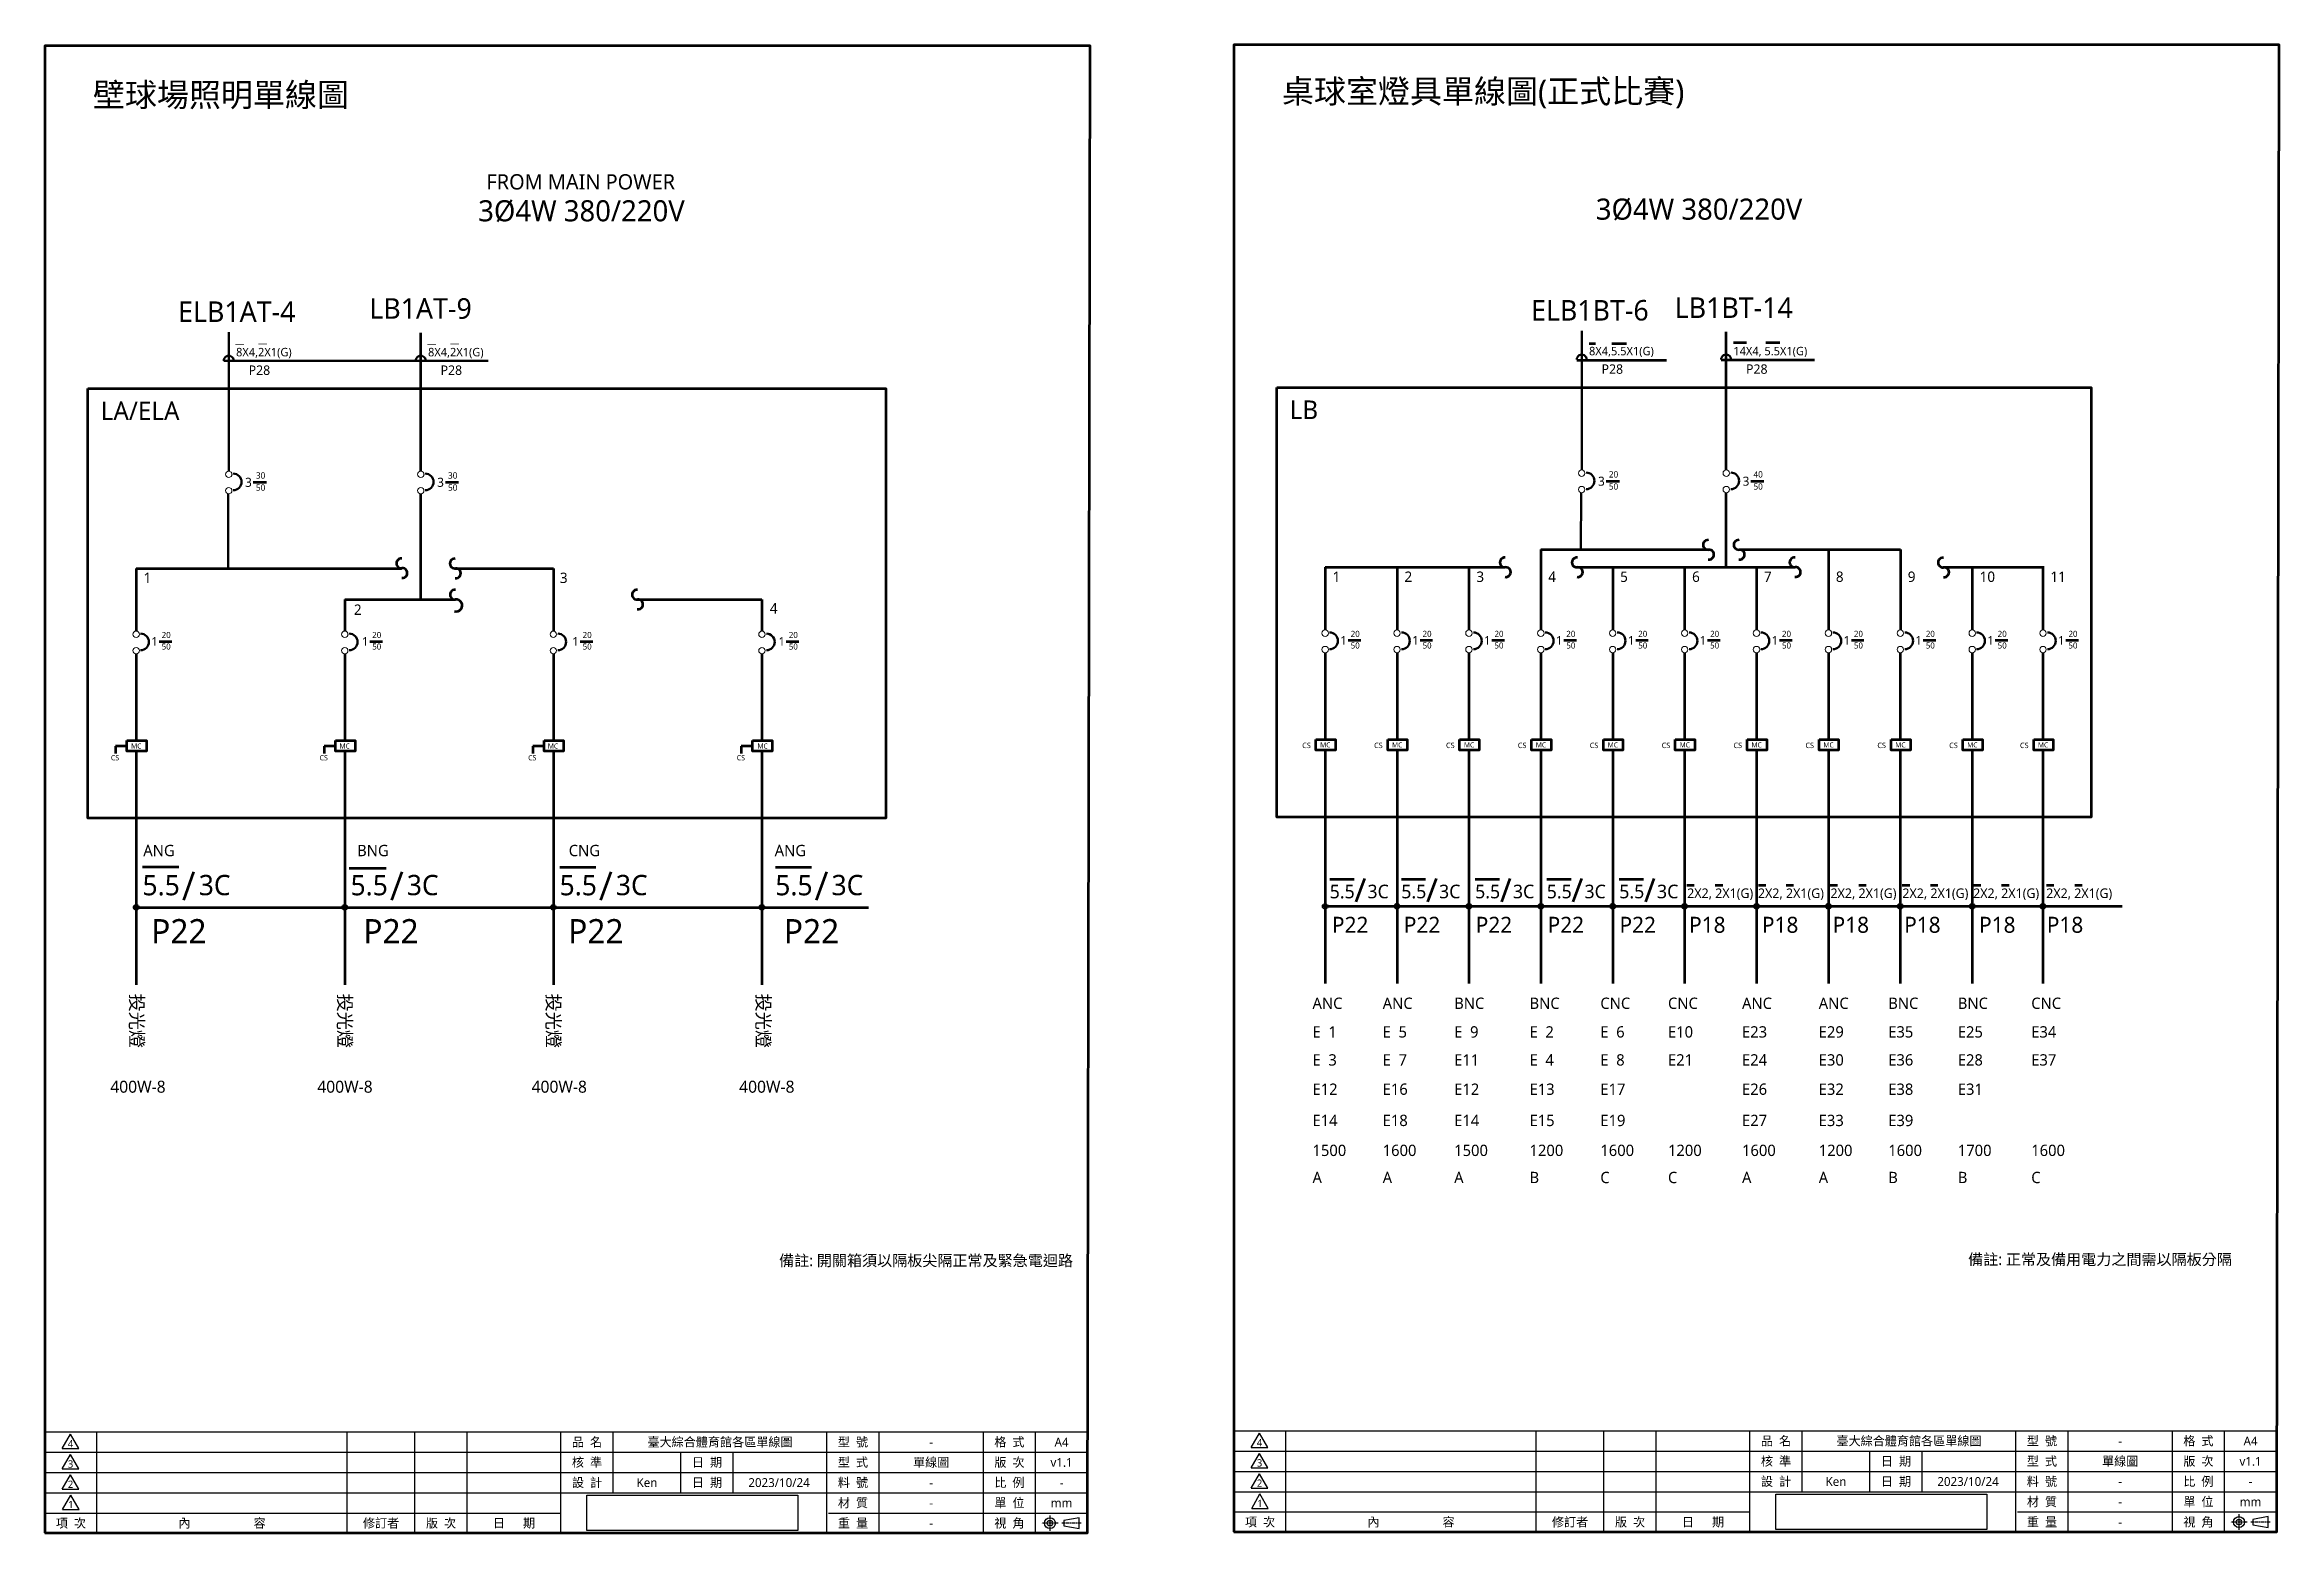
# Model space of a CAD drawing. Header units: millimetres. Extents: x 1426 to 1857, y 85 to 997.
# Drawn here: x 1427.3 to 1855.9, y 404.2 to 689.7 of the extents above; entities that cross this region are included whole.
import ezdxf
from ezdxf.enums import TextEntityAlignment as Align

# ---------------------------------------------------------------- set-up
doc = ezdxf.new("R2010")
doc.units = ezdxf.units.MM
doc.linetypes.add('CENTER2', pattern=[1.125, 0.75, -0.125, 0.125, -0.125])
doc.linetypes.add('SLD-實線', pattern=[0])
for name, color, linetype in [('PDF_文字', 251, 'Continuous'), ('小中心線', 2, 'CENTER2'), ('框+線+文字', 7, 'Continuous')]:
    doc.layers.add(name, color=color, linetype=linetype)
doc.layers.add('電力線示意', color=1, linetype='Continuous', lineweight=50)
doc.styles.add('PDF Arial', font='arial.ttf')
doc.styles.get("Standard").update_dxf_attribs({"font": ''})
doc.styles.get('Standard').set_extended_font_data('Microsoft JhengHei')
picture_1 = doc.add_image_def('image1.jpg', size_in_pixel=(2731, 456))

msp = doc.modelspace()

# ---------------------------------------------------------------- texts
for s, height, p in [('4', 1.4, (1432.3, 421.43)), ('品  名', 1.7, (1531.34, 421.74)), ('臺大綜合體育館各區單線圖', 1.7, (1556.84, 421.74)), ('型  號', 1.7, (1582.34, 421.74)), ('-', 1.7, (1597.34, 421.74)), ('格  式', 1.7, (1612.34, 421.74)), ('A4', 1.7, (1622.34, 421.74)), ('4', 1.4, (1660.31, 421.64)), ('品  名', 1.7, (1759.35, 421.95)), ('臺大綜合體育館各區單線圖', 1.7, (1784.85, 421.95)), ('型  號', 1.7, (1810.35, 421.95)), ('-', 1.7, (1825.35, 421.95)), ('格  式', 1.7, (1840.35, 421.95)), ('A4', 1.7, (1850.35, 421.95)), ('3', 1.4, (1432.3, 417.54)), ('核  準', 1.7, (1531.34, 417.85)), ('日  期', 1.7, (1554.34, 417.85)), ('型  式', 1.7, (1582.34, 417.85)), ('單線圖', 1.7, (1597.34, 417.85)), ('版  次', 1.7, (1612.34, 417.85)), ('3', 1.4, (1660.31, 417.75)), ('核  準', 1.7, (1759.35, 418.06)), ('日  期', 1.7, (1782.35, 418.06)), ('型  式', 1.7, (1810.35, 418.06)), ('單線圖', 1.7, (1825.35, 418.06)), ('版  次', 1.7, (1840.35, 418.06)), ('2', 1.4, (1432.3, 413.65)), ('設  計', 1.7, (1531.34, 413.97)), ('Ken', 1.7, (1542.84, 413.97)), ('日  期', 1.7, (1554.34, 413.97)), ('2023/10/24', 1.7, (1568.16, 413.97)), ('料  號', 1.7, (1582.34, 413.97)), ('-', 1.7, (1597.34, 413.97)), ('比  例', 1.7, (1612.34, 413.97)), ('-', 1.7, (1622.34, 413.97)), ('2', 1.4, (1660.31, 413.86)), ('設  計', 1.7, (1759.35, 414.18)), ('Ken', 1.7, (1770.85, 414.18)), ('日  期', 1.7, (1782.35, 414.18)), ('2023/10/24', 1.7, (1796.17, 414.18)), ('料  號', 1.7, (1810.35, 414.18)), ('-', 1.7, (1825.35, 414.18)), ('單  位', 1.7, (1840.35, 410.29)), ('比  例', 1.7, (1840.35, 414.18)), ('-', 1.7, (1850.35, 414.18)), ('項  次', 1.7, (1432.37, 406.19)), ('內                     容', 1.7, (1461.34, 406.19)), ('修訂者', 1.7, (1491.84, 406.19)), ('版  次', 1.7, (1503.34, 406.19)), ('日      期', 1.7, (1517.34, 406.19)), ('材  質', 1.7, (1582.34, 410.08)), ('重  量', 1.7, (1582.34, 406.19)), ('-', 1.7, (1597.34, 410.08)), ('視  角', 1.7, (1612.34, 406.19)), ('單  位', 1.7, (1612.34, 410.08)), ('mm', 1.7, (1622.34, 410.08)), ('項  次', 1.7, (1660.39, 406.4)), ('內                     容', 1.7, (1689.35, 406.4)), ('修訂者', 1.7, (1719.85, 406.4)), ('版  次', 1.7, (1731.35, 406.4)), ('日      期', 1.7, (1745.35, 406.4)), ('材  質', 1.7, (1810.35, 410.29)), ('重  量', 1.7, (1810.35, 406.4)), ('-', 1.7, (1825.35, 410.29)), ('視  角', 1.7, (1840.35, 406.4)), ('mm', 1.7, (1850.35, 410.29)), ('-', 1.7, (1597.34, 406.19)), ('-', 1.7, (1825.35, 406.4))]:
    msp.add_text(s, height=height).set_placement(p, align=Align.MIDDLE_CENTER)
at = {"color": 1}
for p in [(1622.34, 417.85), (1850.35, 418.06)]:
    msp.add_text('v1.1', height=1.7, dxfattribs=at).set_placement(p, align=Align.MIDDLE_CENTER)
at = {"color": 7}
for p in [(1432.37, 409.77), (1660.39, 409.98)]:
    msp.add_text('1', height=1.4, dxfattribs=at).set_placement(p, align=Align.MIDDLE_CENTER)
at = {"layer": 'PDF_文字', "color": 0, "attachment_point": 7, "style": 'PDF Arial'}
for s, insert, char_height in [('{\\fMicrosoft JhengHei|b0|i0|c136|p34;壁球場照明單線圖}', (1436.58, 677.33), 4.5), ('{\\fMicrosoft JhengHei|b0|i0|c136|p34;桌球室燈具單線圖(正式比賽)}', (1664.6, 677.54), 4.5), ('{\\fMicrosoft JhengHei|b0|i0|c136|p34;ELB1AT-4}', (1452.93, 636.56), 3.9327), ('{\\fMicrosoft JhengHei|b0|i0|c136|p34;LB1AT-9}', (1489.59, 637.12), 3.9327), ('{\\fMicrosoft JhengHei|b0|i0|c136|p34;ELB1BT-6}', (1712.38, 636.77), 3.9327), ('{\\fMicrosoft JhengHei|b0|i0|c136|p34;LB1BT-14}', (1739.93, 637.33), 3.9327)]:
    msp.add_mtext(s, dxfattribs=dict(at, insert=insert, char_height=char_height))
at = {"layer": '電力線示意', "color": 7, "lineweight": 211}
for s, height, p in [('FROM MAIN POWER', 2.9269, (1512.05, 661.96)), ('3%%C4W 380/220V', 4.0443, (1510.47, 655.85)), ('3%%C4W 380/220V', 4.0443, (1724.79, 656.17)), ('一', 1.28, (1463.82, 631.52)), ('一', 1.28, (1468.23, 631.61)), ('一', 1.28, (1500.63, 631.52)), ('一', 1.28, (1505.05, 631.61)), ('P28', 1.812, (1466.45, 626.4)), ('P28', 1.812, (1503.26, 626.4)), ('P28', 1.812, (1725.9, 626.61)), ('P28', 1.812, (1753.6, 626.61)), ('3', 1.73, (1465.77, 604.94)), ('30', 1.211, (1467.84, 606.51)), ('50', 1.211, (1467.84, 604.19)), ('3', 1.73, (1502.61, 604.94)), ('30', 1.211, (1504.68, 606.51)), ('50', 1.211, (1504.68, 604.19)), ('3', 1.73, (1725.22, 605.15)), ('20', 1.211, (1727.29, 606.72)), ('50', 1.211, (1727.29, 604.4)), ('3', 1.73, (1752.95, 605.15)), ('40', 1.211, (1755.02, 606.72)), ('50', 1.211, (1755.02, 604.4)), ('1', 1.99, (1446.3, 586.49)), ('3', 1.99, (1526.13, 586.49)), ('1', 1.99, (1674.32, 586.7)), ('2', 1.99, (1688.1, 586.7)), ('3', 1.99, (1701.89, 586.7)), ('4', 1.99, (1715.67, 586.7)), ('5', 1.99, (1729.46, 586.7)), ('6', 1.99, (1743.25, 586.7)), ('7', 1.99, (1757.03, 586.7)), ('8', 1.99, (1770.82, 586.7)), ('9', 1.99, (1784.61, 586.7)), ('10', 1.991, (1798.39, 586.7)), ('11', 1.991, (1811.96, 586.7)), ('2', 1.99, (1486.63, 580.38)), ('4', 1.99, (1566.39, 580.64)), ('1', 1.66, (1447.78, 574.45)), ('20', 1.16, (1449.77, 575.95)), ('50', 1.16, (1449.77, 573.73)), ('1', 1.66, (1488.17, 574.45)), ('20', 1.16, (1490.15, 575.95)), ('50', 1.16, (1490.15, 573.73)), ('1', 1.66, (1528.51, 574.45)), ('20', 1.16, (1530.5, 575.95)), ('50', 1.16, (1530.5, 573.73)), ('1', 1.66, (1568.05, 574.45)), ('20', 1.16, (1570.04, 575.95)), ('50', 1.16, (1570.04, 573.73)), ('1', 1.66, (1675.8, 574.66)), ('20', 1.16, (1677.79, 576.16)), ('50', 1.16, (1677.79, 573.93)), ('1', 1.66, (1689.58, 574.66)), ('20', 1.16, (1691.57, 576.16)), ('50', 1.16, (1691.57, 573.93)), ('1', 1.66, (1703.37, 574.66)), ('20', 1.16, (1705.36, 576.16)), ('50', 1.16, (1705.36, 573.93)), ('1', 1.66, (1717.15, 574.66)), ('20', 1.16, (1719.14, 576.16)), ('50', 1.16, (1719.14, 573.93)), ('1', 1.66, (1730.94, 574.66)), ('20', 1.16, (1732.93, 576.16)), ('50', 1.16, (1732.93, 573.93)), ('1', 1.66, (1744.73, 574.66)), ('20', 1.16, (1746.72, 576.16)), ('50', 1.16, (1746.72, 573.93)), ('1', 1.66, (1758.52, 574.66)), ('20', 1.16, (1760.5, 576.16)), ('50', 1.16, (1760.5, 573.93)), ('1', 1.66, (1772.3, 574.66)), ('20', 1.16, (1774.29, 576.16)), ('50', 1.16, (1774.29, 573.93)), ('1', 1.66, (1786.09, 574.66)), ('20', 1.16, (1788.08, 576.16)), ('50', 1.16, (1788.08, 573.93)), ('1', 1.66, (1799.88, 574.66)), ('20', 1.16, (1801.86, 576.16)), ('50', 1.16, (1801.86, 573.93)), ('1', 1.66, (1813.44, 574.66)), ('20', 1.16, (1815.43, 576.16)), ('50', 1.16, (1815.43, 573.93)), ('CS', 1.01, (1440.04, 552.48)), ('MC', 0.965, (1443.91, 554.75)), ('CS', 1.01, (1480.05, 552.48)), ('MC', 0.965, (1483.87, 554.75)), ('CS', 1.01, (1520.05, 552.48)), ('MC', 0.965, (1523.82, 554.75)), ('CS', 1.01, (1560.05, 552.48)), ('MC', 0.965, (1564.02, 554.75)), ('CS', 1.048, (1668.49, 554.83)), ('MC', 0.965, (1671.93, 554.96)), ('CS', 1.048, (1682.27, 554.83)), ('MC', 0.965, (1685.71, 554.96)), ('CS', 1.048, (1696.06, 554.83)), ('MC', 0.965, (1699.5, 554.96)), ('CS', 1.048, (1709.84, 554.83)), ('MC', 0.965, (1713.28, 554.96)), ('CS', 1.048, (1723.63, 554.83)), ('MC', 0.965, (1727.07, 554.96)), ('CS', 1.048, (1737.42, 554.83)), ('MC', 0.965, (1740.86, 554.96)), ('CS', 1.048, (1751.2, 554.83)), ('MC', 0.965, (1754.64, 554.96)), ('CS', 1.048, (1764.99, 554.83)), ('MC', 0.965, (1768.43, 554.96)), ('CS', 1.048, (1778.78, 554.83)), ('MC', 0.965, (1782.22, 554.96)), ('CS', 1.048, (1792.56, 554.83)), ('MC', 0.965, (1796.01, 554.96)), ('CS', 1.048, (1806.13, 554.83)), ('MC', 0.965, (1809.57, 554.96)), ('ANG', 2.172, (1446.24, 534.1)), ('BNG', 2.172, (1487.25, 534.1)), ('CNG', 2.172, (1527.83, 534.1)), ('ANG', 2.172, (1567.32, 534.1)), ('5.5', 3.888, (1446.09, 526.6)), ('3C', 3.888, (1456.88, 526.62)), ('5.5', 3.888, (1485.99, 526.6)), ('3C', 3.888, (1496.78, 526.62)), ('5.5', 3.888, (1526.08, 526.6)), ('3C', 3.888, (1536.87, 526.62)), ('5.5', 3.888, (1567.44, 526.6)), ('3C', 3.888, (1578.23, 526.62)), ('5.5', 2.608, (1673.76, 526.02)), ('3C', 2.608, (1681, 526.03)), ('5.5', 2.608, (1687.49, 526.02)), ('3C', 2.608, (1694.73, 526.03)), ('5.5', 2.608, (1701.65, 526.02)), ('3C', 2.608, (1708.89, 526.03)), ('5.5', 2.608, (1715.38, 526.02)), ('3C', 2.608, (1722.62, 526.03)), ('5.5', 2.608, (1729.29, 526.02)), ('3C', 2.608, (1736.53, 526.03)), ('P22', 4.654, (1447.77, 517.38)), ('P22', 4.654, (1488.45, 517.38)), ('P22', 4.654, (1527.73, 517.38)), ('P22', 4.654, (1569.09, 517.38)), ('P22', 3.069, (1674.19, 519.41)), ('P22', 3.069, (1687.97, 519.41)), ('P22', 3.069, (1701.76, 519.41)), ('P22', 3.069, (1715.55, 519.41)), ('P22', 3.069, (1729.33, 519.41)), ('P18', 3.069, (1742.68, 519.41)), ('P18', 3.069, (1756.65, 519.41)), ('P18', 3.069, (1770.2, 519.41)), ('P18', 3.069, (1783.92, 519.41)), ('P18', 3.069, (1798.29, 519.41)), ('P18', 3.069, (1811.28, 519.41)), ('ANC', 2.172, (1670.46, 504.81)), ('ANC', 2.172, (1683.92, 504.81)), ('BNC', 2.172, (1697.63, 504.81)), ('BNC', 2.172, (1712.08, 504.81)), ('CNC', 2.172, (1725.66, 504.81)), ('CNC', 2.172, (1738.63, 504.81)), ('ANC', 2.172, (1752.83, 504.81)), ('ANC', 2.172, (1767.54, 504.81)), ('BNC', 2.172, (1780.87, 504.81)), ('BNC', 2.172, (1794.21, 504.81)), ('CNC', 2.172, (1808.29, 504.81)), ('E  1', 2.172, (1670.46, 499.32)), ('E  5', 2.172, (1683.92, 499.32)), ('E  9', 2.172, (1697.63, 499.32)), ('E  2', 2.172, (1712.08, 499.32)), ('E  6', 2.172, (1725.66, 499.32)), ('E10', 2.172, (1738.63, 499.32)), ('E23', 2.172, (1752.83, 499.32)), ('E29', 2.172, (1767.54, 499.32)), ('E35', 2.172, (1780.87, 499.32)), ('E25', 2.172, (1794.21, 499.32)), ('E34', 2.172, (1808.29, 499.32)), ('E  3', 2.172, (1670.46, 493.95)), ('E  7', 2.172, (1683.92, 493.95)), ('E11', 2.172, (1697.63, 493.95)), ('E  4', 2.172, (1712.08, 493.95)), ('E  8', 2.172, (1725.66, 493.95)), ('E21', 2.172, (1738.63, 493.95)), ('E24', 2.172, (1752.83, 493.95)), ('E30', 2.172, (1767.54, 493.95)), ('E36', 2.172, (1780.87, 493.95)), ('E28', 2.172, (1794.21, 493.95)), ('E37', 2.172, (1808.29, 493.95)), ('400W-8', 2.303, (1439.91, 488.74)), ('400W-8', 2.303, (1479.61, 488.74)), ('400W-8', 2.303, (1520.7, 488.74)), ('400W-8', 2.303, (1560.51, 488.74)), ('E12', 2.172, (1670.46, 488.33)), ('E16', 2.172, (1683.92, 488.33)), ('E12', 2.172, (1697.63, 488.33)), ('E13', 2.172, (1712.08, 488.33)), ('E17', 2.172, (1725.66, 488.33)), ('E26', 2.172, (1752.83, 488.33)), ('E32', 2.172, (1767.54, 488.33)), ('E38', 2.172, (1780.87, 488.33)), ('E31', 2.172, (1794.21, 488.33)), ('E14', 2.172, (1670.46, 482.34)), ('E18', 2.172, (1683.92, 482.34)), ('E14', 2.172, (1697.63, 482.34)), ('E15', 2.172, (1712.08, 482.34)), ('E19', 2.172, (1725.66, 482.34)), ('E27', 2.172, (1752.83, 482.34)), ('E33', 2.172, (1767.54, 482.34)), ('E39', 2.172, (1780.87, 482.34)), ('1500', 2.172, (1670.46, 476.6)), ('1600', 2.172, (1683.92, 476.6)), ('1500', 2.172, (1697.63, 476.6)), ('1200', 2.172, (1712.08, 476.6)), ('1600', 2.172, (1725.66, 476.6)), ('1200', 2.172, (1738.63, 476.6)), ('1600', 2.172, (1752.83, 476.6)), ('1200', 2.172, (1767.54, 476.6)), ('1600', 2.172, (1780.87, 476.6)), ('1700', 2.172, (1794.21, 476.6)), ('1600', 2.172, (1808.29, 476.6)), ('A', 2.17, (1670.46, 471.4)), ('A', 2.17, (1683.92, 471.4)), ('A', 2.17, (1697.63, 471.4)), ('B', 2.17, (1712.08, 471.4)), ('C', 2.17, (1725.66, 471.4)), ('C', 2.17, (1738.63, 471.4)), ('A', 2.17, (1752.83, 471.4)), ('A', 2.17, (1767.54, 471.4)), ('B', 2.17, (1780.87, 471.4)), ('B', 2.17, (1794.21, 471.4)), ('C', 2.17, (1808.29, 471.4)), ('備註: 開關箱須以隔板尖隔正常及緊急電迴路', 2.1182, (1568.17, 455.5)), ('備註: 正常及備用電力之間需以隔板分隔', 2.1182, (1796.19, 455.71))]:
    msp.add_text(s, height=height, dxfattribs=at).set_placement(p)
at = {"layer": '電力線示意', "color": 7, "lineweight": 50}
for s, height, p in [('8X4,2X1(G)', 1.618, (1464.04, 629.96)), ('8X4,2X1(G)', 1.618, (1500.85, 629.96)), ('8X4,5.5X1(G)', 1.6183, (1723.49, 630.16)), ('14X4, 5.5X1(G)', 1.6183, (1751.16, 630.16)), ('2X2, 2X1(G)', 1.8282, (1742.31, 526.08)), ('2X2, 2X1(G)', 1.8282, (1755.88, 526.08)), ('2X2, 2X1(G)', 1.8282, (1769.79, 526.08)), ('2X2, 2X1(G)', 1.8282, (1783.58, 526.08)), ('2X2, 2X1(G)', 1.8282, (1797.15, 526.08)), ('2X2, 2X1(G)', 1.8282, (1811.16, 526.08))]:
    msp.add_text(s, height=height, dxfattribs=at).set_placement(p)
at = {"layer": '電力線示意', "color": 40, "lineweight": 211}
for s, p in [('LB', (1666.09, 617.93)), ('LA/ELA', (1438.08, 617.72))]:
    msp.add_text(s, height=3.565, dxfattribs=at).set_placement(p)
at = {"layer": '電力線示意', "color": 7, "lineweight": 211}
for p in [(1443.73, 507.75), (1483.62, 507.75), (1523.62, 507.75), (1563.86, 507.75)]:
    msp.add_text('投光燈', height=2.549, rotation=270, dxfattribs=at).set_placement(p)

# ---------------------------------------------------------------- hatches: boundary and pattern name
at = {"layer": '電力線示意', "lineweight": 211}
h = msp.add_hatch(color=7, dxfattribs=at)
h.dxf.hatch_style = 1
h.paths.add_polyline_path([(1445.29, 524.29, 1), (1444.47, 524.29, 1)])
h = msp.add_hatch(color=7, dxfattribs=at)
h.dxf.hatch_style = 1
h.paths.add_polyline_path([(1485.29, 524.29, 1), (1484.47, 524.29, 1)])
h = msp.add_hatch(color=7, dxfattribs=at)
h.dxf.hatch_style = 1
h.paths.add_polyline_path([(1525.29, 524.29, 1), (1524.47, 524.29, 1)])
h = msp.add_hatch(color=7, dxfattribs=at)
h.dxf.hatch_style = 1
h.paths.add_polyline_path([(1565.29, 524.29, 1), (1564.47, 524.29, 1)])
h = msp.add_hatch(color=7, dxfattribs=at)
h.dxf.hatch_style = 1
h.paths.add_polyline_path([(1673.3, 524.5, 1), (1672.48, 524.5, 1)])
h = msp.add_hatch(color=7, dxfattribs=at)
h.dxf.hatch_style = 1
h.paths.add_polyline_path([(1687.08, 524.5, 1), (1686.26, 524.5, 1)])
h = msp.add_hatch(color=7, dxfattribs=at)
h.dxf.hatch_style = 1
h.paths.add_polyline_path([(1700.87, 524.5, 1), (1700.05, 524.5, 1)])
h = msp.add_hatch(color=7, dxfattribs=at)
h.dxf.hatch_style = 1
h.paths.add_polyline_path([(1714.67, 524.5, 1), (1713.85, 524.5, 1)])
h = msp.add_hatch(color=7, dxfattribs=at)
h.dxf.hatch_style = 1
h.paths.add_polyline_path([(1728.44, 524.5, 1), (1727.63, 524.5, 1)])
h = msp.add_hatch(color=7, dxfattribs=at)
h.dxf.hatch_style = 1
h.paths.add_polyline_path([(1742.23, 524.5, 1), (1741.41, 524.5, 1)])
h = msp.add_hatch(color=7, dxfattribs=at)
h.dxf.hatch_style = 1
h.paths.add_polyline_path([(1756.02, 524.5, 1), (1755.2, 524.5, 1)])
h = msp.add_hatch(color=7, dxfattribs=at)
h.dxf.hatch_style = 1
h.paths.add_polyline_path([(1769.81, 524.5, 1), (1768.99, 524.5, 1)])
h = msp.add_hatch(color=7, dxfattribs=at)
h.dxf.hatch_style = 1
h.paths.add_polyline_path([(1783.59, 524.5, 1), (1782.77, 524.5, 1)])
h = msp.add_hatch(color=7, dxfattribs=at)
h.dxf.hatch_style = 1
h.paths.add_polyline_path([(1797.38, 524.5, 1), (1796.56, 524.5, 1)])
h = msp.add_hatch(color=7, dxfattribs=at)
h.dxf.hatch_style = 1
h.paths.add_polyline_path([(1810.95, 524.5, 1), (1810.13, 524.5, 1)])

# ---------------------------------------------------------------- linework, layer by layer
at = {"lineweight": 30}
for p, q in [((1427.34, 404.25), (1427.34, 423.69)), ((1427.34, 423.69), (1627.34, 423.69)), ((1427.34, 404.25), (1427.34, 423.69)), ((1427.34, 404.25), (1427.34, 423.69)), ((1437.34, 404.25), (1437.34, 423.69)), ((1437.34, 404.25), (1437.34, 423.69)), ((1437.34, 404.25), (1437.34, 423.69)), ((1437.34, 404.25), (1437.34, 423.69)), ((1485.34, 404.25), (1485.34, 423.69)), ((1498.34, 404.25), (1498.34, 423.69)), ((1508.34, 404.25), (1508.34, 423.69)), ((1526.34, 404.25), (1526.34, 423.69)), ((1526.34, 404.25), (1526.34, 423.69)), ((1526.34, 404.25), (1526.34, 423.69)), ((1526.34, 404.25), (1526.34, 423.69)), ((1536.34, 412.02), (1536.34, 423.69)), ((1577.34, 404.25), (1577.34, 423.69)), ((1587.34, 404.25), (1587.34, 423.69)), ((1587.34, 404.25), (1587.34, 423.69)), ((1587.34, 404.25), (1587.34, 423.69)), ((1607.34, 404.25), (1607.34, 423.69)), ((1617.34, 404.25), (1617.34, 423.69)), ((1617.34, 404.25), (1617.34, 423.69)), ((1617.34, 404.25), (1617.34, 423.69)), ((1617.34, 404.25), (1617.34, 423.69)), ((1655.35, 404.46), (1655.35, 423.9)), ((1655.35, 423.9), (1855.35, 423.9)), ((1655.35, 404.46), (1655.35, 423.9)), ((1655.35, 404.46), (1655.35, 423.9)), ((1655.35, 420.01), (1855.35, 420.01)), ((1665.35, 404.46), (1665.35, 423.9)), ((1665.35, 404.46), (1665.35, 423.9)), ((1665.35, 404.46), (1665.35, 423.9)), ((1665.35, 404.46), (1665.35, 423.9)), ((1713.35, 404.46), (1713.35, 423.9)), ((1726.35, 404.46), (1726.35, 423.9)), ((1736.35, 404.46), (1736.35, 423.9)), ((1754.35, 404.46), (1754.35, 423.9)), ((1754.35, 404.46), (1754.35, 423.9)), ((1754.35, 404.46), (1754.35, 423.9)), ((1754.35, 404.46), (1754.35, 423.9)), ((1764.35, 412.23), (1764.35, 423.9)), ((1777.35, 412.23), (1777.35, 420.01)), ((1787.35, 412.23), (1787.35, 420.01)), ((1805.35, 404.46), (1805.35, 423.9)), ((1815.35, 404.46), (1815.35, 423.9)), ((1815.35, 404.46), (1815.35, 423.9)), ((1815.35, 404.46), (1815.35, 423.9)), ((1835.35, 404.46), (1835.35, 423.9)), ((1845.35, 404.46), (1845.35, 423.9)), ((1845.35, 404.46), (1845.35, 423.9)), ((1845.35, 404.46), (1845.35, 423.9)), ((1845.35, 404.46), (1845.35, 423.9)), ((1427.34, 419.8), (1627.34, 419.8)), ((1427.34, 415.91), (1627.34, 415.91)), ((1549.34, 412.02), (1549.34, 419.8)), ((1559.34, 412.02), (1559.34, 419.8)), ((1655.35, 416.12), (1855.35, 416.12)), ((1427.41, 412.02), (1572.35, 412.02)), ((1572.35, 412.02), (1627.34, 412.02)), ((1655.43, 412.23), (1800.36, 412.23)), ((1800.36, 412.23), (1855.35, 412.23)), ((1427.41, 408.13), (1526.34, 408.13)), ((1577.62, 408.13), (1627.34, 408.13)), ((1655.43, 408.34), (1754.35, 408.34)), ((1805.63, 408.34), (1855.35, 408.34))]:
    msp.add_line(p, q, dxfattribs=at)
at = {"lineweight": -3}
for p, q in [((1430.71, 420.49), (1432.3, 423.24)), ((1430.71, 420.49), (1433.89, 420.49)), ((1433.89, 420.49), (1432.3, 423.24)), ((1658.72, 420.7), (1660.31, 423.45)), ((1658.72, 420.7), (1661.9, 420.7)), ((1661.9, 420.7), (1660.31, 423.45)), ((1430.71, 416.6), (1432.3, 419.35)), ((1430.71, 416.6), (1433.89, 416.6)), ((1433.89, 416.6), (1432.3, 419.35)), ((1658.72, 416.81), (1660.31, 419.56)), ((1658.72, 416.81), (1661.9, 416.81)), ((1658.72, 412.92), (1660.31, 415.68)), ((1661.9, 416.81), (1660.31, 419.56)), ((1661.9, 412.92), (1660.31, 415.68)), ((1430.71, 412.71), (1432.3, 415.47)), ((1430.71, 412.71), (1433.89, 412.71)), ((1433.89, 412.71), (1432.3, 415.47)), ((1658.72, 412.92), (1661.9, 412.92))]:
    msp.add_line(p, q, dxfattribs=at)
at = {"color": 7, "lineweight": -3}
for p, q in [((1430.78, 408.82), (1432.37, 411.58)), ((1433.96, 408.82), (1432.37, 411.58)), ((1658.8, 409.03), (1660.39, 411.79)), ((1661.98, 409.03), (1660.39, 411.79)), ((1430.78, 408.82), (1433.96, 408.82)), ((1658.8, 409.03), (1661.98, 409.03))]:
    msp.add_line(p, q, dxfattribs=at)
at = {"color": 7, "linetype": 'SLD-實線', "lineweight": 0}
for centre in [(1462.63, 607.34), (1462.63, 604.2), (1499.46, 607.34), (1499.46, 604.2), (1722.07, 607.55), (1722.07, 604.41), (1749.81, 607.55), (1749.81, 604.41), (1444.88, 576.66), (1484.88, 576.66), (1524.88, 576.66), (1564.88, 576.66), (1672.89, 576.87), (1672.89, 573.73), (1686.67, 576.87), (1686.67, 573.73), (1700.46, 576.87), (1700.46, 573.73), (1714.25, 576.87), (1714.25, 573.73), (1728.03, 576.87), (1728.03, 573.73), (1741.82, 576.87), (1741.82, 573.73), (1755.61, 576.87), (1755.61, 573.73), (1769.4, 576.87), (1769.4, 573.73), (1783.18, 576.87), (1783.18, 573.73), (1796.97, 576.87), (1796.97, 573.73), (1810.54, 576.87), (1810.54, 573.73), (1444.88, 573.52), (1484.88, 573.52), (1524.88, 573.52), (1564.88, 573.52)]:
    msp.add_circle(centre, 0.613, dxfattribs=at)
at = {"layer": '小中心線', "color": 1}
for points in [[(1620.11, 407.69), (1620.11, 404.69)], [(1848.13, 407.9), (1848.13, 404.9)], [(1621.68, 406.19), (1618.54, 406.19)], [(1626.13, 406.19), (1622.4, 406.19)], [(1849.7, 406.4), (1846.56, 406.4)], [(1854.14, 406.4), (1850.41, 406.4)]]:
    msp.add_lwpolyline(points, dxfattribs=at)
at = {"layer": '框+線+文字', "color": 5}
for points in [[(1622.79, 405.67), (1625.74, 405.14), (1625.74, 407.24), (1622.79, 406.71)], [(1850.81, 405.88), (1853.75, 405.35), (1853.75, 407.45), (1850.81, 406.92)]]:
    msp.add_lwpolyline(points, close=True, dxfattribs=at)
for centre, radius in [((1620.11, 406.19), 1.05), ((1848.13, 406.4), 1.05), ((1620.11, 406.19), 0.523), ((1848.13, 406.4), 0.523)]:
    msp.add_circle(centre, radius, dxfattribs=at)
at = {"layer": '電力線示意', "color": 9, "lineweight": 50}
for p, q in [((1462.65, 634.61), (1462.63, 607.95)), ((1722.1, 634.82), (1722.08, 608.16)), ((1462.52, 603.59), (1462.5, 589.29)), ((1721.97, 603.8), (1721.95, 592.89))]:
    msp.add_line(p, q, dxfattribs=at)
at = {"layer": '電力線示意', "color": 7, "lineweight": 211}
for p, q in [((1499.45, 607.95), (1499.45, 634.46)), ((1749.79, 608.16), (1749.79, 634.67)), ((1723.54, 632.41), (1724.71, 632.41)), ((1727.89, 632.42), (1730.65, 632.42)), ((1751.2, 632.62), (1753.68, 632.62)), ((1757.37, 632.6), (1760.08, 632.6)), ((1721.13, 629.22), (1738.33, 629.22)), ((1748.83, 629.29), (1766.76, 629.29)), ((1467.33, 605.83), (1469.86, 605.83)), ((1504.17, 605.83), (1506.7, 605.83)), ((1726.78, 606.04), (1729.31, 606.04)), ((1754.51, 606.04), (1757.04, 606.04)), ((1499.45, 583.32), (1499.45, 603.59)), ((1749.79, 589.5), (1749.79, 603.79)), ((1714.25, 592.89), (1714.25, 577.48)), ((1714.25, 592.89), (1746.4, 592.89)), ((1752.36, 592.89), (1783.19, 592.89)), ((1769.4, 592.89), (1769.4, 577.48)), ((1783.19, 592.89), (1783.19, 577.48)), ((1444.88, 589.29), (1444.88, 577.27)), ((1444.88, 589.29), (1484.88, 589.29)), ((1444.88, 589.29), (1444.88, 577.27)), ((1444.88, 589.29), (1444.88, 577.27)), ((1444.88, 589.29), (1444.88, 577.27)), ((1484.88, 589.29), (1495.78, 589.29)), ((1505.94, 589.29), (1524.88, 589.29)), ((1524.88, 589.29), (1524.88, 577.27)), ((1672.89, 589.5), (1672.89, 577.48)), ((1672.89, 589.5), (1707.43, 589.5)), ((1672.89, 589.5), (1672.89, 577.48)), ((1672.89, 589.5), (1672.89, 577.48)), ((1672.89, 589.5), (1672.89, 577.48)), ((1686.68, 589.5), (1686.68, 577.48)), ((1686.68, 589.5), (1686.68, 577.48)), ((1686.68, 589.5), (1686.68, 577.48)), ((1686.68, 589.5), (1686.68, 577.48)), ((1700.46, 589.5), (1700.46, 577.48)), ((1700.46, 589.5), (1700.46, 577.48)), ((1700.46, 589.5), (1700.46, 577.48)), ((1700.46, 589.5), (1700.46, 577.48)), ((1714.25, 589.5), (1714.25, 577.48)), ((1714.25, 589.5), (1714.25, 577.48)), ((1714.25, 589.5), (1714.25, 577.48)), ((1721.21, 589.5), (1762.98, 589.5)), ((1728.04, 589.5), (1728.04, 577.48)), ((1728.04, 589.5), (1728.04, 577.48)), ((1728.04, 589.5), (1728.04, 577.48)), ((1728.04, 589.5), (1728.04, 577.48)), ((1741.82, 589.5), (1741.82, 577.48)), ((1741.82, 589.5), (1741.82, 577.48)), ((1741.82, 589.5), (1741.82, 577.48)), ((1741.82, 589.5), (1741.82, 577.48)), ((1755.61, 589.5), (1755.61, 577.48)), ((1755.61, 589.5), (1755.61, 577.48)), ((1755.61, 589.5), (1755.61, 577.48)), ((1755.61, 589.5), (1755.61, 577.48)), ((1769.4, 589.5), (1769.4, 577.48)), ((1769.4, 589.5), (1769.4, 577.48)), ((1769.4, 589.5), (1769.4, 577.48)), ((1783.19, 589.5), (1783.19, 577.48)), ((1783.19, 589.5), (1783.19, 577.48)), ((1783.19, 589.5), (1783.19, 577.48)), ((1791.38, 589.5), (1810.76, 589.5)), ((1796.97, 589.5), (1796.97, 577.48)), ((1796.97, 589.5), (1796.97, 577.48)), ((1796.97, 589.5), (1796.97, 577.48)), ((1796.97, 589.5), (1796.97, 577.48)), ((1810.54, 589.5), (1810.54, 577.48)), ((1810.54, 589.5), (1810.54, 577.48)), ((1810.54, 589.5), (1810.54, 577.48)), ((1810.54, 589.5), (1810.54, 577.48)), ((1484.88, 583.32), (1484.88, 577.27)), ((1484.88, 583.32), (1484.88, 577.27)), ((1484.88, 583.32), (1505.94, 583.32)), ((1540.97, 583.32), (1564.88, 583.32)), ((1564.88, 583.32), (1564.88, 577.27)), ((1449.28, 575.3), (1451.7, 575.3)), ((1489.66, 575.3), (1492.09, 575.3)), ((1530, 575.3), (1532.43, 575.3)), ((1569.54, 575.3), (1571.97, 575.3)), ((1677.29, 575.51), (1679.72, 575.51)), ((1691.08, 575.51), (1693.5, 575.51)), ((1704.86, 575.51), (1707.29, 575.51)), ((1718.65, 575.51), (1721.07, 575.51)), ((1732.44, 575.51), (1734.86, 575.51)), ((1746.22, 575.51), (1748.65, 575.51)), ((1760.01, 575.51), (1762.43, 575.51)), ((1773.8, 575.51), (1776.22, 575.51)), ((1787.58, 575.51), (1790.01, 575.51)), ((1801.37, 575.51), (1803.79, 575.51)), ((1814.94, 575.51), (1817.36, 575.51)), ((1444.88, 572.9), (1444.88, 556.26)), ((1484.88, 572.9), (1484.88, 556.26)), ((1524.88, 572.9), (1524.88, 556.26)), ((1564.88, 572.9), (1564.88, 556.26)), ((1672.89, 573.11), (1672.89, 556.47)), ((1686.67, 573.11), (1686.67, 556.47)), ((1700.46, 573.11), (1700.46, 556.47)), ((1714.25, 573.11), (1714.25, 556.47)), ((1728.03, 573.11), (1728.03, 556.47)), ((1741.82, 573.11), (1741.82, 556.47)), ((1755.61, 573.11), (1755.61, 556.47)), ((1769.4, 573.11), (1769.4, 556.47)), ((1783.18, 573.11), (1783.18, 556.47)), ((1796.97, 573.11), (1796.97, 556.47)), ((1810.54, 573.11), (1810.54, 556.47)), ((1443.1, 555.17), (1440.91, 555.17)), ((1440.91, 555.17), (1440.91, 553.78)), ((1444.88, 554.21), (1444.88, 524.3)), ((1483.1, 555.17), (1480.92, 555.17)), ((1480.92, 555.17), (1480.92, 553.78)), ((1484.88, 554.21), (1484.88, 524.3)), ((1523.1, 555.17), (1520.92, 555.17)), ((1520.92, 555.17), (1520.92, 553.78)), ((1524.88, 554.21), (1524.88, 524.3)), ((1563.1, 555.17), (1560.92, 555.17)), ((1560.92, 555.17), (1560.92, 553.78)), ((1564.88, 554.21), (1564.88, 524.3)), ((1672.89, 554.42), (1672.89, 524.51)), ((1686.67, 554.42), (1686.67, 524.51)), ((1700.46, 554.42), (1700.46, 524.51)), ((1714.25, 554.42), (1714.25, 524.51)), ((1728.03, 554.42), (1728.03, 524.51)), ((1741.82, 554.42), (1741.82, 524.51)), ((1755.61, 554.42), (1755.61, 524.51)), ((1769.4, 554.42), (1769.4, 524.51)), ((1783.18, 554.42), (1783.18, 524.51)), ((1796.97, 554.42), (1796.97, 524.51)), ((1810.54, 554.42), (1810.54, 524.51)), ((1446.11, 532.09), (1453.05, 532.09)), ((1485.75, 531.83), (1492.85, 531.83)), ((1526.11, 532), (1533.04, 532)), ((1567.48, 532), (1574.4, 532)), ((1454, 525.69), (1455.95, 531.11)), ((1493.9, 525.69), (1495.86, 531.11)), ((1533.99, 525.69), (1535.94, 531.11)), ((1575.35, 525.69), (1577.3, 531.11)), ((1673.77, 529.7), (1678.43, 529.7)), ((1678.86, 525.37), (1680.47, 529.84)), ((1687.51, 529.7), (1692.16, 529.7)), ((1692.59, 525.37), (1694.21, 529.84)), ((1701.66, 529.7), (1706.32, 529.7)), ((1706.75, 525.37), (1708.36, 529.84)), ((1715.4, 529.7), (1720.05, 529.7)), ((1720.48, 525.37), (1722.1, 529.84)), ((1729.3, 529.7), (1733.96, 529.7)), ((1734.39, 525.37), (1736, 529.84)), ((1742.24, 528.56), (1743.66, 528.56)), ((1747.69, 528.56), (1749.12, 528.56)), ((1755.96, 528.56), (1757.38, 528.56)), ((1761.3, 528.56), (1762.72, 528.56)), ((1769.72, 528.56), (1771.15, 528.56)), ((1775.22, 528.56), (1776.64, 528.56)), ((1783.57, 528.56), (1785, 528.56)), ((1788.95, 528.56), (1790.38, 528.56)), ((1797.19, 528.56), (1798.62, 528.56)), ((1802.61, 528.56), (1804.03, 528.56)), ((1811.2, 528.56), (1812.62, 528.56)), ((1816.66, 528.56), (1818.08, 528.56)), ((1444.88, 524.29), (1585.29, 524.29)), ((1444.88, 523.9), (1444.88, 509.45)), ((1484.88, 523.9), (1484.88, 509.45)), ((1524.88, 523.9), (1524.88, 509.45)), ((1564.88, 523.9), (1564.88, 509.45)), ((1672.89, 524.11), (1672.89, 509.66)), ((1672.9, 524.51), (1825.73, 524.5)), ((1686.67, 524.11), (1686.67, 509.66)), ((1700.46, 524.11), (1700.46, 509.66)), ((1714.25, 524.11), (1714.25, 509.66)), ((1728.03, 524.11), (1728.03, 509.66)), ((1741.82, 524.11), (1741.82, 509.66)), ((1755.61, 524.11), (1755.61, 509.66)), ((1769.4, 524.11), (1769.4, 509.66)), ((1783.18, 524.11), (1783.18, 509.66)), ((1796.97, 524.11), (1796.97, 509.66)), ((1810.54, 524.11), (1810.54, 509.66))]:
    msp.add_line(p, q, dxfattribs=at)
at = {"layer": '電力線示意', "color": 7, "lineweight": 50}
for p, q in [((1461.68, 629.12), (1498.49, 629.12)), ((1498.49, 629.12), (1512.36, 629.12))]:
    msp.add_line(p, q, dxfattribs=at)
at = {"layer": '電力線示意', "color": 7, "lineweight": 211}
for points in [[(1427.34, 404.35), (1627.34, 404.35), (1627.85, 689.52), (1427.34, 689.52)], [(1655.35, 404.56), (1855.36, 404.56), (1855.86, 689.73), (1655.35, 689.73)], [(1443.1, 556.26), (1446.85, 556.26), (1446.85, 554.21), (1443.1, 554.21)], [(1483.1, 556.26), (1486.85, 556.26), (1486.85, 554.21), (1483.1, 554.21)], [(1523.1, 556.26), (1526.85, 556.26), (1526.85, 554.21), (1523.1, 554.21)], [(1563.1, 556.26), (1566.85, 556.26), (1566.85, 554.21), (1563.1, 554.21)], [(1671.11, 556.46), (1674.86, 556.46), (1674.86, 554.42), (1671.11, 554.42)], [(1684.89, 556.46), (1688.64, 556.46), (1688.64, 554.42), (1684.89, 554.42)], [(1698.68, 556.46), (1702.43, 556.46), (1702.43, 554.42), (1698.68, 554.42)], [(1712.47, 556.46), (1716.22, 556.46), (1716.22, 554.42), (1712.47, 554.42)], [(1726.25, 556.46), (1730, 556.46), (1730, 554.42), (1726.25, 554.42)], [(1740.04, 556.46), (1743.79, 556.46), (1743.79, 554.42), (1740.04, 554.42)], [(1753.83, 556.46), (1757.58, 556.46), (1757.58, 554.42), (1753.83, 554.42)], [(1767.61, 556.46), (1771.36, 556.46), (1771.36, 554.42), (1767.61, 554.42)], [(1781.4, 556.46), (1785.15, 556.46), (1785.15, 554.42), (1781.4, 554.42)], [(1795.19, 556.46), (1798.94, 556.46), (1798.94, 554.42), (1795.19, 554.42)], [(1808.76, 556.46), (1812.51, 556.46), (1812.51, 554.42), (1808.76, 554.42)]]:
    msp.add_lwpolyline(points, close=True, dxfattribs=at)
at = {"layer": '電力線示意', "color": 40, "lineweight": 211}
for points in [[(1435.6, 623.8), (1588.61, 623.8), (1588.61, 541.38), (1435.6, 541.38)], [(1663.61, 624.01), (1819.8, 624.01), (1819.8, 541.59), (1663.61, 541.59)]]:
    msp.add_lwpolyline(points, close=True, dxfattribs=at)
at = {"layer": '電力線示意', "color": 7, "lineweight": 211}
for centre in [(1444.88, 524.29), (1484.88, 524.29), (1524.88, 524.29), (1564.88, 524.29), (1672.89, 524.5), (1686.67, 524.5), (1700.46, 524.5), (1714.26, 524.5), (1728.03, 524.5), (1741.82, 524.5), (1755.61, 524.5), (1769.4, 524.5), (1783.18, 524.5), (1796.97, 524.5), (1810.54, 524.5)]:
    msp.add_circle(centre, 0.409, dxfattribs=at)
at = {"layer": '電力線示意', "color": 7, "lineweight": 50}
for centre in [(1462.63, 629.13), (1499.44, 629.13), (1722.08, 629.34), (1749.78, 629.34)]:
    msp.add_arc(centre, 0.952, 358.7736, 180.5485, dxfattribs=at)
at = {"layer": '電力線示意', "color": 8, "lineweight": 50}
for centre in [(1463.48, 605.87), (1500.31, 605.87), (1722.92, 606.08), (1750.66, 606.08), (1445.73, 575.19), (1485.73, 575.19), (1525.73, 575.19), (1565.73, 575.19), (1673.74, 575.4), (1687.52, 575.4), (1701.31, 575.4), (1715.1, 575.4), (1728.88, 575.4), (1742.67, 575.4), (1756.46, 575.4), (1770.25, 575.4), (1784.03, 575.4), (1797.82, 575.4), (1811.39, 575.4)]:
    msp.add_arc(centre, 1.6, 270, 90, dxfattribs=at)
at = {"layer": '電力線示意', "color": 7, "lineweight": 211}
for centre, radius, start, end in [((1746.29, 593.81), 0.937, 83.2086, 276.907), ((1746.51, 591.95), 0.937, 261.0538, 96.783), ((1752.17, 593.81), 0.937, 83.2086, 276.907), ((1752.39, 591.95), 0.937, 261.0538, 96.783), ((1762.89, 590.45), 0.937, 83.2086, 276.907), ((1495.72, 590.26), 0.937, 83.2086, 276.907), ((1495.94, 588.4), 0.937, 261.0538, 96.783), ((1505.97, 590.23), 0.937, 83.2086, 276.907), ((1506.2, 588.37), 0.937, 261.0538, 96.783), ((1707.32, 590.43), 0.937, 83.2086, 276.907), ((1707.55, 588.57), 0.937, 261.0538, 96.783), ((1721.14, 590.43), 0.937, 83.2086, 276.907), ((1721.36, 588.57), 0.937, 261.0538, 96.783), ((1763.12, 588.59), 0.937, 261.0538, 96.783), ((1791.37, 590.42), 0.937, 83.2086, 276.907), ((1791.59, 588.56), 0.937, 261.0538, 96.783), ((1506, 584.25), 0.937, 83.2086, 276.907), ((1506.25, 582.18), 1.15, 253.618, 99.356), ((1540.91, 584.25), 0.937, 83.2086, 276.907), ((1541.13, 582.39), 0.937, 261.0538, 96.783)]:
    msp.add_arc(centre, radius, start, end, dxfattribs=at)

msp.set_redraw_order([(e.dxf.handle, doc.entitydb.next_handle()) for e in msp.query("TEXT MTEXT ATTDEF DIMENSION ARC_DIMENSION")])  # texts and dimensions are drawn at this point

# ---------------------------------------------------------------- pictures from other files: only their frames are drawn
image = msp.add_image(picture_1, insert=(1531.33, 404.77), size_in_units=(40.46, 6.76))
image.dxf.flags = 7
image = msp.add_image(picture_1, insert=(1759.34, 404.98), size_in_units=(40.46, 6.76))
image.dxf.flags = 7

doc.saveas('drawing.dxf')
